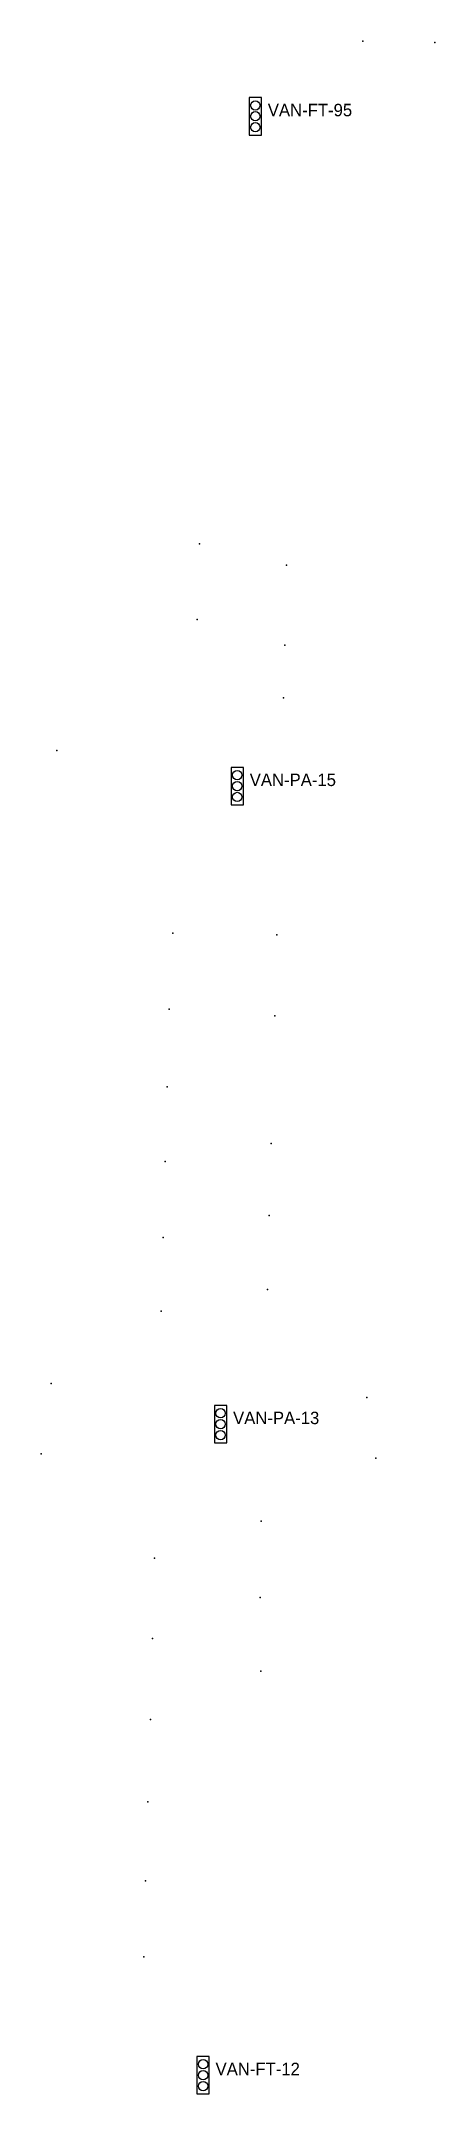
# Model space of a CAD drawing. Header units: inches. Extents: x 486474 to 494239, y 5455982 to 5460069.
# Drawn here: x 488839.3 to 488902.5, y 5456479.2 to 5456808.3 of the extents above; entities that cross this region are included whole.
import ezdxf

# ---------------------------------------------------------------- set-up
doc = ezdxf.new("R2010")
doc.units = ezdxf.units.IN
doc.header["$MEASUREMENT"] = 0
doc.layers.add('Parking Meters', color=10, linetype='Continuous')
doc.layers.add('Traffic Signals', color=10, linetype='Continuous')

msp = doc.modelspace()

# ---------------------------------------------------------------- texts
at = {"layer": 'Traffic Signals', "color": 1}
for s, p in [('VAN-FT-95', (488875.69, 5456796.28)), ('VAN-PA-15', (488872.79, 5456688.9)), ('VAN-PA-13', (488870.12, 5456586.6)), ('VAN-FT-12', (488867.31, 5456482.22))]:
    msp.add_text(s, height=2, dxfattribs=at).set_placement(p)

# ---------------------------------------------------------------- linework, layer by layer
at = {"layer": 'Parking Meters', "color": 7}
for p in [(488890.91, 5456808.34), (488902.48, 5456808.09), (488902.48, 5456808.09), (488864.73, 5456727.74), (488864.73, 5456727.74), (488878.71, 5456724.33), (488878.71, 5456724.33), (488864.38, 5456715.61), (488878.4, 5456711.49), (488878.4, 5456711.49), (488878.19, 5456703.02), (488841.88, 5456694.6), (488860.46, 5456665.29), (488860.46, 5456665.29), (488877.13, 5456665.05), (488877.13, 5456665.05), (488859.85, 5456653.12), (488859.85, 5456653.12), (488876.81, 5456652.08), (488876.81, 5456652.08), (488859.53, 5456640.69), (488859.53, 5456640.69), (488859.24, 5456628.71), (488859.24, 5456628.71), (488876.2, 5456631.59), (488875.93, 5456620.07), (488875.93, 5456620.07), (488858.91, 5456616.51), (488858.91, 5456616.51), (488875.62, 5456608.21), (488875.62, 5456608.21), (488858.59, 5456604.72), (488840.98, 5456593.1), (488840.98, 5456593.1), (488891.55, 5456590.89), (488891.55, 5456590.89), (488839.34, 5456581.83), (488839.34, 5456581.83), (488892.98, 5456581.16), (488874.64, 5456571.03), (488857.55, 5456565.13), (488857.55, 5456565.13), (488874.45, 5456558.79), (488874.45, 5456558.79), (488857.18, 5456552.24), (488857.18, 5456552.24), (488874.55, 5456547.02), (488874.55, 5456547.02), (488856.87, 5456539.26), (488856.87, 5456539.26), (488856.46, 5456526.06), (488856.46, 5456526.06), (488856.1, 5456513.37), (488856.1, 5456513.37), (488855.82, 5456501.2)]:
    msp.add_point(p, dxfattribs=at)
at = {"layer": 'Traffic Signals', "color": 1}
for points in [[(488872.69, 5456793.28), (488874.69, 5456793.28), (488874.69, 5456799.28), (488872.69, 5456799.28)], [(488869.79, 5456685.9), (488871.79, 5456685.9), (488871.79, 5456691.9), (488869.79, 5456691.9)], [(488867.12, 5456583.6), (488869.12, 5456583.6), (488869.12, 5456589.6), (488867.12, 5456589.6)], [(488864.31, 5456479.22), (488866.31, 5456479.22), (488866.31, 5456485.22), (488864.31, 5456485.22)]]:
    msp.add_lwpolyline(points, close=True, dxfattribs=at)
for centre in [(488873.69, 5456798.03), (488873.69, 5456796.28), (488873.69, 5456794.53), (488870.79, 5456690.65), (488870.79, 5456688.9), (488870.79, 5456687.15), (488868.12, 5456588.35), (488868.12, 5456586.6), (488868.12, 5456584.85), (488865.31, 5456483.97), (488865.31, 5456482.22), (488865.31, 5456480.47)]:
    msp.add_circle(centre, 0.75, dxfattribs=at)

msp.set_redraw_order([(e.dxf.handle, doc.entitydb.next_handle()) for e in msp.query("TEXT MTEXT ATTDEF DIMENSION ARC_DIMENSION")])  # texts and dimensions are drawn at this point

doc.saveas('drawing.dxf')
